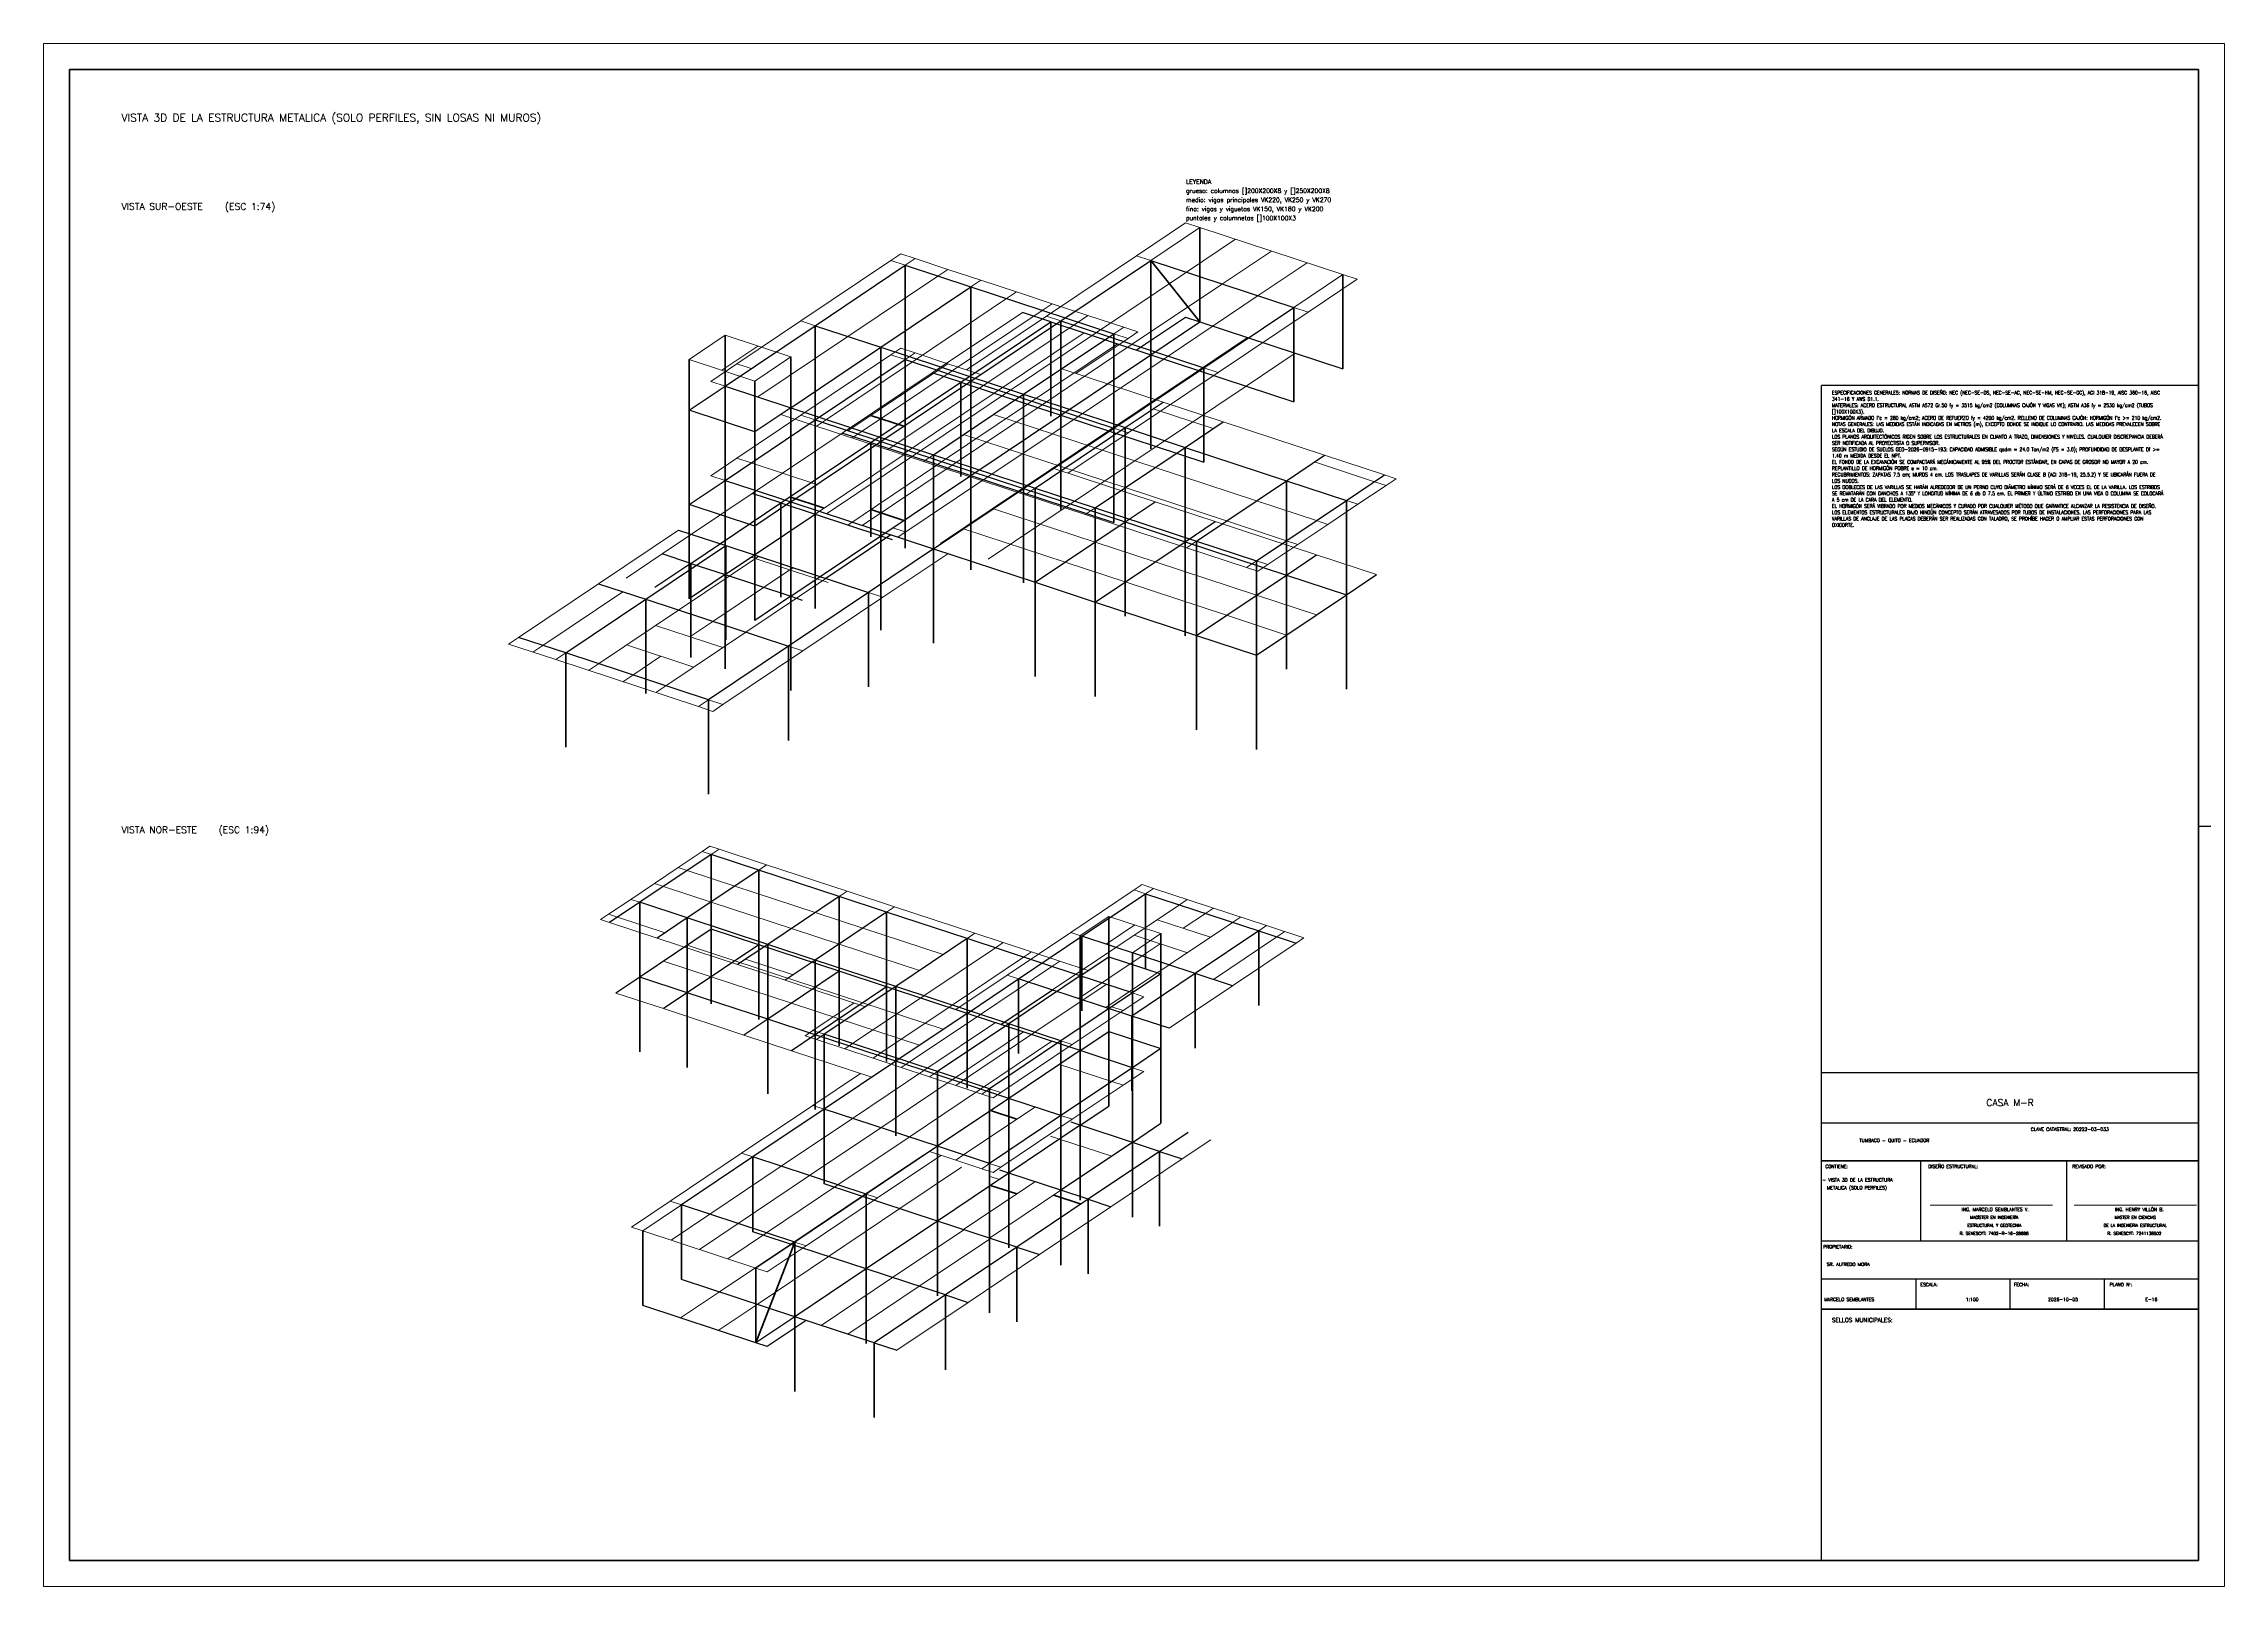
# Model space of a CAD drawing. Header units: metres. Extents: x 0 to 84, y 0 to 59.4.
import ezdxf
from ezdxf.enums import TextEntityAlignment as Align

# ---------------------------------------------------------------- set-up
doc = ezdxf.new("R2010")
doc.units = ezdxf.units.M
for name, color, linetype, lineweight in [('05-EST-TEXTO', 7, 'Continuous', 13), ('_DATEC', 7, 'Continuous', 13), ('BORDER_LIMITS', 7, 'Continuous', 18), ('DRAWING_BORDER', 7, 'Continuous', 50), ('E_ARMADO', 7, 'Continuous', 35), ('E_ARMADO_FINO', 7, 'Continuous', 18), ('E_COLUMNAS', 7, 'Continuous', 35), ('E_TEXTO', 7, 'Continuous', 13), ('E_TITULO', 7, 'Continuous', 25), ('E_VIGAS_ACERO', 7, 'Continuous', 25), ('FORMATO', 7, 'Continuous', 25)]:
    doc.layers.add(name, color=color, linetype=linetype, lineweight=lineweight)
doc.styles.add('KUBIEC', font='romans.shx')

msp = doc.modelspace()

# ---------------------------------------------------------------- linework, layer by layer
at = {"layer": '_DATEC'}
for p, q in [((72.668, 14.671), (77.383, 14.671)), ((78.214, 14.671), (82.93, 14.671))]:
    msp.add_line(p, q, dxfattribs=at)
at = {"layer": 'BORDER_LIMITS'}
msp.add_lwpolyline([(0, 0), (84, 0), (84, 59.4), (0, 59.4)], close=True, dxfattribs=at)
at = {"layer": 'DRAWING_BORDER'}
msp.add_lwpolyline([(1, 1), (83, 1), (83, 58.4), (1, 58.4)], close=True, dxfattribs=at)
at = {"layer": 'E_ARMADO'}
for p, q in [((44.539, 48.689), (44.539, 52.319)), ((42.651, 51.053), (44.539, 48.689)), ((50.043, 46.88), (50.043, 50.51)), ((33.134, 44.672), (31.868, 45.088)), ((28.742, 41.946), (30.063, 41.512)), ((33.134, 41.042), (31.868, 41.458)), ((36.479, 18.316), (37.482, 17.986)), ((36.479, 15.438), (37.482, 15.109)), ((39.96, 14.721), (38.913, 15.066)), ((23.078, 10.811), (23.078, 13.688)), ((28.936, 13.258), (27.439, 9.377)), ((27.439, 9.377), (27.439, 12.255))]:
    msp.add_line(p, q, dxfattribs=at)
at = {"layer": 'E_ARMADO_FINO'}
for p, q in [((42.101, 51.234), (43.989, 52.5)), ((42.651, 51.053), (44.539, 52.319)), ((43.989, 52.5), (44.539, 52.319)), ((44.539, 52.319), (50.043, 50.51)), ((32.634, 51.046), (33.019, 51.304)), ((33.019, 51.304), (33.569, 51.123)), ((44.027, 50.601), (45.915, 51.867)), ((45.403, 50.149), (47.291, 51.415)), ((29.166, 48.721), (32.634, 51.046)), ((30.982, 48.124), (34.45, 50.449)), ((33.184, 50.865), (32.634, 51.046)), ((33.184, 50.865), (33.569, 51.123)), ((33.569, 51.123), (34.835, 50.707)), ((34.45, 50.449), (34.835, 50.707)), ((34.835, 50.707), (36.101, 50.291)), ((38.633, 48.909), (42.101, 51.234)), ((40.559, 48.276), (44.027, 50.601)), ((42.651, 51.053), (42.101, 51.234)), ((46.779, 49.696), (48.667, 50.962)), ((50.043, 50.51), (48.154, 49.244)), ((50.043, 50.51), (50.593, 50.329)), ((33.623, 47.255), (37.091, 49.581)), ((35.715, 50.033), (36.101, 50.291)), ((36.101, 50.291), (37.476, 49.839)), ((37.091, 49.581), (37.476, 49.839)), ((37.476, 49.839), (38.852, 49.387)), ((41.935, 47.823), (45.403, 50.149)), ((43.311, 47.371), (46.779, 49.696)), ((48.705, 49.063), (50.593, 50.329)), ((26.699, 47.067), (29.166, 48.721)), ((29.716, 48.54), (29.166, 48.721)), ((34.231, 46.726), (37.699, 49.051)), ((34.999, 46.803), (38.467, 49.128)), ((38.633, 48.909), (35.55, 46.842)), ((38.467, 49.128), (38.852, 49.387)), ((39.183, 48.728), (38.633, 48.909)), ((38.852, 49.387), (40.228, 48.935)), ((39.843, 48.676), (40.228, 48.935)), ((40.228, 48.935), (41.604, 48.482)), ((45.237, 46.738), (48.705, 49.063)), ((48.705, 49.063), (48.154, 49.244)), ((24.861, 47.242), (26.248, 48.172)), ((26.248, 48.172), (28.779, 47.34)), ((27.514, 45.799), (30.982, 48.124)), ((36.375, 46.351), (39.843, 48.676)), ((36.615, 45.942), (40.083, 48.267)), ((37.091, 45.95), (40.559, 48.276)), ((39.765, 46.7), (41.769, 48.043)), ((41.218, 48.224), (41.604, 48.482)), ((41.218, 48.224), (41.769, 48.043)), ((41.604, 48.482), (42.154, 48.301)), ((41.769, 48.043), (42.154, 48.301)), ((44.486, 46.82), (46.374, 48.086)), ((27.392, 46.41), (24.861, 47.242)), ((25.698, 46.396), (26.699, 47.067)), ((27.514, 47.756), (26.126, 46.826)), ((27.25, 46.886), (26.699, 47.067)), ((28.779, 47.34), (27.392, 46.41)), ((29.166, 45.091), (32.634, 47.416)), ((30.155, 44.93), (33.623, 47.255)), ((32.634, 47.416), (33.019, 47.674)), ((33.184, 47.235), (32.634, 47.416)), ((33.019, 47.674), (33.569, 47.493)), ((33.184, 47.235), (33.569, 47.493)), ((33.569, 47.493), (34.835, 47.077)), ((34.45, 46.819), (34.835, 47.077)), ((34.835, 47.077), (36.101, 46.661)), ((37.899, 45.52), (41.367, 47.845)), ((38.467, 45.498), (41.935, 47.823)), ((39.843, 45.046), (43.311, 47.371)), ((46.32, 46.217), (48.208, 47.483)), ((26.248, 46.215), (25.698, 46.396)), ((30.762, 44.401), (34.231, 46.726)), ((30.982, 44.494), (34.45, 46.819)), ((31.531, 44.478), (34.999, 46.803)), ((32.907, 44.026), (36.375, 46.351)), ((39.215, 46.88), (43.122, 45.596)), ((41.018, 44.495), (44.486, 46.82)), ((45.237, 46.738), (41.769, 44.413)), ((42.852, 43.892), (46.32, 46.217)), ((45.237, 46.738), (44.686, 46.919)), ((33.147, 43.617), (36.615, 45.942)), ((33.623, 43.625), (37.091, 45.95)), ((34.431, 43.195), (37.899, 45.52)), ((34.999, 43.173), (38.467, 45.498)), ((43.122, 45.596), (45.433, 44.836)), ((26.699, 43.437), (29.166, 45.091)), ((28.394, 45.124), (33.897, 43.315)), ((29.716, 44.91), (29.166, 45.091)), ((30.155, 44.93), (29.77, 44.672)), ((36.375, 42.721), (39.843, 45.046)), ((40.502, 43.839), (36.594, 45.124)), ((41.769, 44.413), (41.218, 44.594)), ((42.737, 45.338), (45.048, 44.578)), ((45.433, 44.836), (49.341, 43.552)), ((27.294, 42.075), (30.762, 44.401)), ((31.531, 44.478), (31.146, 44.22)), ((32.907, 44.026), (32.521, 43.767)), ((39.346, 43.064), (35.438, 44.349)), ((37.55, 42.169), (41.018, 44.495)), ((39.384, 41.566), (42.852, 43.892)), ((41.769, 44.413), (39.457, 42.863)), ((42.813, 43.079), (40.502, 43.839)), ((25.698, 42.765), (26.699, 43.437)), ((27.25, 43.256), (26.699, 43.437)), ((27.25, 43.256), (29.781, 42.424)), ((29.716, 41.279), (33.184, 43.605)), ((30.155, 41.3), (33.623, 43.625)), ((30.982, 40.863), (34.45, 43.189)), ((31.531, 40.848), (34.999, 43.173)), ((34.282, 43.573), (33.897, 43.315)), ((33.897, 43.315), (37.804, 42.031)), ((38.906, 43.044), (42.814, 41.759)), ((41.657, 42.304), (39.346, 43.064)), ((46.72, 41.795), (42.813, 43.079)), ((48.955, 43.293), (51.267, 42.534)), ((49.341, 43.552), (51.652, 42.792)), ((23.826, 39.75), (27.294, 42.075)), ((26.248, 42.584), (25.698, 42.765)), ((32.907, 40.396), (36.375, 42.721)), ((34.544, 40.154), (37.55, 42.169)), ((38.19, 42.289), (37.804, 42.031)), ((37.804, 42.031), (40.116, 41.271)), ((45.564, 41.02), (41.657, 42.304)), ((50.628, 41.666), (51.707, 42.389)), ((51.267, 42.534), (51.707, 42.389)), ((51.652, 42.792), (52.092, 42.647)), ((51.707, 42.389), (52.092, 42.647)), ((36.378, 39.551), (39.384, 41.566)), ((40.502, 40.209), (36.594, 41.493)), ((40.501, 41.529), (40.116, 41.271)), ((40.116, 41.271), (44.023, 39.986)), ((42.814, 41.759), (45.125, 40.999)), ((49.032, 41.035), (46.72, 41.795)), ((49.472, 40.89), (50.628, 41.666)), ((50.188, 41.81), (50.628, 41.666)), ((21.376, 38.603), (24.459, 40.67)), ((33.15, 40.613), (32.71, 40.757)), ((39.346, 39.434), (35.438, 40.718)), ((45.125, 40.999), (49.032, 39.715)), ((47.876, 40.26), (45.564, 41.02)), ((48.316, 40.115), (49.472, 40.89)), ((49.032, 41.035), (49.472, 40.89)), ((22.439, 38.82), (23.826, 39.75)), ((24.458, 37.59), (27.54, 39.657)), ((27.25, 39.626), (29.781, 38.794)), ((32.328, 38.083), (34.833, 39.762)), ((42.813, 39.449), (40.502, 40.209)), ((44.408, 40.245), (44.023, 39.986)), ((44.023, 39.986), (46.334, 39.227)), ((46.72, 39.485), (46.334, 39.227)), ((46.72, 39.485), (47.16, 39.34)), ((47.16, 39.34), (48.316, 40.115)), ((47.876, 40.26), (48.316, 40.115)), ((49.032, 39.715), (51.344, 38.955)), ((25.778, 37.156), (28.861, 39.223)), ((27.044, 36.74), (30.127, 38.807)), ((29.781, 38.794), (30.221, 38.649)), ((41.657, 38.674), (39.346, 39.434)), ((45.564, 37.39), (41.657, 38.674)), ((46.72, 38.165), (42.813, 39.449)), ((46.334, 39.227), (46.774, 39.082)), ((46.774, 39.082), (47.16, 39.34)), ((18.293, 36.536), (21.376, 38.603)), ((19.229, 36.229), (22.311, 38.296)), ((29.245, 36.016), (32.328, 38.083)), ((32.328, 38.083), (31.778, 38.264)), ((49.032, 37.405), (46.72, 38.165)), ((21.375, 35.523), (24.458, 37.59)), ((26.158, 36.146), (23.571, 36.996)), ((24.892, 36.562), (25.778, 37.156)), ((47.876, 36.63), (45.564, 37.39)), ((18.293, 36.536), (17.908, 36.278)), ((17.908, 36.278), (19.724, 35.681)), ((19.229, 36.229), (18.843, 35.97)), ((25.04, 35.396), (22.454, 36.247)), ((23.961, 34.673), (27.044, 36.74)), ((29.245, 36.016), (28.695, 36.197)), ((20.109, 35.939), (19.724, 35.681)), ((19.724, 35.681), (25.227, 33.872)), ((21.375, 35.523), (20.99, 35.265)), ((22.696, 35.089), (23.775, 35.812)), ((26.163, 33.949), (29.245, 36.016)), ((22.696, 35.089), (22.31, 34.831)), ((23.961, 34.673), (23.576, 34.415)), ((25.612, 34.13), (25.227, 33.872)), ((25.227, 33.872), (25.777, 33.691)), ((26.163, 33.949), (25.612, 34.13)), ((25.777, 33.691), (26.163, 33.949)), ((25.363, 28.295), (24.447, 27.681)), ((25.668, 28.5), (25.363, 28.295)), ((25.712, 28.181), (25.363, 28.295)), ((26.017, 28.385), (25.668, 28.5)), ((25.712, 28.181), (26.017, 28.385)), ((27.849, 27.783), (26.017, 28.385)), ((27.543, 27.578), (27.849, 27.783)), ((30.946, 26.765), (27.849, 27.783)), ((23.53, 27.067), (22.614, 26.452)), ((24.447, 27.681), (23.53, 27.067)), ((23.879, 26.952), (23.53, 27.067)), ((23.879, 26.952), (25.711, 26.35)), ((24.795, 27.566), (24.447, 27.681)), ((24.795, 27.566), (26.627, 26.964)), ((26.627, 26.964), (29.724, 25.946)), ((42.309, 27.018), (42.004, 26.814)), ((42.746, 26.875), (42.309, 27.018)), ((22.614, 26.452), (21.759, 25.879)), ((22.963, 26.338), (22.614, 26.452)), ((25.711, 26.35), (28.808, 25.332)), ((30.64, 26.56), (30.946, 26.765)), ((32.777, 26.163), (30.946, 26.765)), ((32.472, 25.958), (32.777, 26.163)), ((35.874, 25.145), (32.777, 26.163)), ((42.004, 26.814), (39.561, 25.176)), ((43.749, 26.24), (41.305, 24.602)), ((42.004, 26.814), (42.44, 26.67)), ((42.44, 26.67), (42.746, 26.875)), ((47.107, 25.441), (42.746, 26.875)), ((43.749, 26.24), (44.054, 26.445)), ((44.752, 25.91), (45.057, 26.115)), ((21.759, 25.879), (21.454, 25.674)), ((21.803, 25.56), (21.454, 25.674)), ((22.108, 25.764), (21.759, 25.879)), ((23.634, 24.957), (21.803, 25.56)), ((23.94, 25.162), (22.108, 25.764)), ((28.808, 25.332), (30.64, 24.73)), ((29.724, 25.946), (31.556, 25.344)), ((31.556, 25.344), (34.653, 24.326)), ((39.93, 25.058), (41.03, 25.795)), ((40.933, 24.728), (42.033, 25.465)), ((41.03, 25.795), (43.036, 25.136)), ((42.894, 25.667), (44.943, 24.993)), ((45.799, 25.566), (43.355, 23.928)), ((44.752, 25.91), (43.897, 25.337)), ((45.799, 25.566), (46.104, 25.771)), ((46.802, 25.236), (47.107, 25.441)), ((48.546, 24.968), (47.107, 25.441)), ((47.5, 25.007), (47.805, 25.212)), ((26.731, 23.939), (23.634, 24.957)), ((24.795, 24.689), (26.627, 24.087)), ((30.64, 24.73), (33.736, 23.712)), ((36.659, 24.582), (33.91, 22.739)), ((35.569, 24.94), (35.874, 25.145)), ((40.236, 23.711), (35.874, 25.145)), ((36.659, 24.582), (36.964, 24.787)), ((39.561, 25.176), (37.118, 23.537)), ((37.749, 24.223), (38.055, 24.428)), ((41.305, 24.602), (38.862, 22.964)), ((39.561, 25.176), (39.997, 25.032)), ((41.937, 24.398), (39.93, 25.058)), ((43.036, 25.136), (41.937, 24.398)), ((42.008, 25.073), (44.058, 24.399)), ((43.011, 24.743), (42.309, 24.272)), ((47.5, 25.007), (45.056, 23.369)), ((48.241, 24.763), (45.798, 23.125)), ((48.241, 24.763), (48.546, 24.968)), ((23.879, 24.075), (25.711, 23.473)), ((26.627, 24.087), (29.724, 23.069)), ((28.563, 23.337), (26.731, 23.939)), ((28.868, 23.542), (27.036, 24.144)), ((37.749, 24.223), (35.001, 22.381)), ((37.118, 23.537), (35.133, 22.206)), ((38.84, 23.865), (36.091, 22.022)), ((37.118, 23.537), (37.554, 23.394)), ((38.84, 23.865), (39.145, 24.07)), ((42.309, 24.272), (39.865, 22.634)), ((43.355, 23.928), (40.912, 22.29)), ((23.879, 22.244), (22.047, 22.846)), ((25.711, 23.473), (28.808, 22.455)), ((31.66, 22.319), (28.563, 23.337)), ((29.724, 23.069), (31.556, 22.467)), ((33.91, 22.739), (31.162, 20.896)), ((40.933, 23.177), (38.185, 21.334)), ((42.373, 22.704), (41.579, 22.171)), ((41.937, 22.847), (42.373, 22.704)), ((45.798, 23.125), (43.355, 21.487)), ((26.975, 21.226), (23.879, 22.244)), ((28.808, 22.455), (30.64, 21.852)), ((31.223, 22.463), (29.635, 21.398)), ((30.64, 21.852), (33.736, 20.835)), ((31.556, 22.467), (34.653, 21.449)), ((35.001, 22.381), (32.252, 20.538)), ((36.091, 22.022), (33.343, 20.179)), ((41.579, 22.171), (39.624, 20.861)), ((41.143, 22.315), (41.579, 22.171)), ((28.807, 20.624), (26.975, 21.226)), ((29.635, 21.398), (29.33, 21.193)), ((29.766, 21.05), (29.33, 21.193)), ((30.072, 21.255), (29.635, 21.398)), ((30.072, 21.255), (29.766, 21.05)), ((30.857, 20.691), (29.766, 21.05)), ((36.659, 21.705), (33.91, 19.862)), ((37.749, 21.346), (35.001, 19.503)), ((38.185, 21.334), (35.436, 19.491)), ((39.188, 21.004), (39.624, 20.861)), ((31.904, 19.606), (28.807, 20.624)), ((31.162, 20.896), (30.857, 20.691)), ((31.947, 20.333), (30.857, 20.691)), ((32.252, 20.538), (31.947, 20.333)), ((33.037, 19.974), (31.947, 20.333)), ((33.343, 20.179), (33.037, 19.974)), ((38.84, 20.988), (36.091, 19.145)), ((39.624, 20.861), (36.876, 19.018)), ((29.635, 18.521), (31.468, 19.749)), ((33.91, 19.862), (31.162, 18.019)), ((35.001, 19.503), (32.252, 17.661)), ((34.128, 19.616), (33.037, 19.974)), ((34.433, 19.821), (34.128, 19.616)), ((35.131, 19.286), (34.128, 19.616)), ((35.436, 19.491), (35.131, 19.286)), ((41.143, 19.437), (39.136, 20.097)), ((41.143, 19.437), (41.579, 19.294)), ((42.373, 19.826), (41.579, 19.294)), ((41.937, 19.97), (42.373, 19.826)), ((26.887, 16.678), (29.635, 18.521)), ((29.635, 18.521), (30.072, 18.377)), ((36.091, 19.145), (33.343, 17.302)), ((36.134, 18.956), (35.131, 19.286)), ((36.439, 19.161), (36.134, 18.956)), ((36.57, 18.813), (36.134, 18.956)), ((36.439, 19.161), (36.876, 19.018)), ((36.876, 19.018), (36.57, 18.813)), ((41.579, 19.294), (39.624, 17.984)), ((31.162, 18.019), (28.413, 16.176)), ((32.252, 17.661), (29.504, 15.818)), ((38.185, 18.457), (35.436, 16.614)), ((39.624, 17.984), (36.876, 16.141)), ((39.188, 18.127), (39.624, 17.984)), ((33.343, 17.302), (30.594, 15.459)), ((39.136, 17.22), (38.787, 17.335)), ((41.143, 16.56), (39.136, 17.22)), ((44.955, 17.199), (43.856, 16.462)), ((26.887, 16.678), (24.138, 14.835)), ((28.413, 16.176), (25.665, 14.333)), ((26.887, 16.678), (27.323, 16.535)), ((33.907, 16.619), (31.525, 15.022)), ((32.121, 14.957), (34.564, 16.595)), ((35.361, 16.142), (32.979, 14.544)), ((35.131, 16.409), (34.128, 16.739)), ((35.436, 16.614), (35.131, 16.409)), ((36.134, 16.079), (35.131, 16.409)), ((36.439, 16.284), (36.134, 16.079)), ((36.57, 15.936), (36.134, 16.079)), ((36.439, 16.284), (36.876, 16.141)), ((36.876, 16.141), (36.57, 15.936)), ((43.856, 16.462), (41.107, 14.619)), ((29.504, 15.818), (26.755, 13.975)), ((30.594, 15.459), (27.846, 13.616)), ((38.185, 15.58), (35.436, 13.737)), ((39.188, 15.25), (36.439, 13.407)), ((36.466, 15.778), (36.815, 15.664)), ((24.138, 14.835), (22.642, 13.832)), ((23.078, 13.688), (24.574, 14.692)), ((24.138, 14.835), (24.574, 14.692)), ((25.665, 14.333), (24.168, 13.33)), ((31.525, 15.022), (28.777, 13.179)), ((32.121, 14.957), (29.372, 13.115)), ((32.979, 14.544), (30.231, 12.702)), ((31.684, 15.101), (32.121, 14.957)), ((41.107, 14.619), (38.358, 12.776)), ((23.078, 13.688), (22.642, 13.832)), ((27.439, 12.255), (23.078, 13.688)), ((26.755, 13.975), (25.259, 12.971)), ((27.846, 13.616), (26.349, 12.613)), ((35.451, 13.732), (32.702, 11.889)), ((28.777, 13.179), (26.028, 11.337)), ((28.936, 13.258), (27.439, 12.255)), ((30.231, 12.702), (27.482, 10.859)), ((29.372, 13.115), (27.876, 12.111)), ((28.936, 13.258), (29.372, 13.115)), ((36.468, 13.397), (33.72, 11.555)), ((38.358, 12.776), (35.61, 10.933)), ((27.876, 12.111), (27.439, 12.255)), ((32.702, 11.889), (29.954, 10.046)), ((26.028, 11.337), (24.532, 10.333)), ((33.72, 11.555), (30.971, 9.712)), ((35.61, 10.933), (32.861, 9.09)), ((27.482, 10.859), (25.986, 9.855))]:
    msp.add_line(p, q, dxfattribs=at)
at = {"layer": 'E_COLUMNAS'}
for p, q in [((33.184, 47.235), (33.184, 50.865)), ((42.651, 47.423), (42.651, 51.053)), ((35.715, 46.403), (35.715, 50.033)), ((39.183, 45.098), (39.183, 48.728)), ((48.154, 45.614), (48.154, 49.244)), ((26.248, 46.215), (26.248, 48.172)), ((29.716, 44.91), (29.716, 48.54)), ((38.799, 45.059), (38.799, 48.689)), ((41.218, 44.594), (41.218, 48.224)), ((24.861, 45.285), (24.861, 47.242)), ((28.779, 45.383), (28.779, 47.34)), ((32.247, 44.078), (32.247, 47.708)), ((33.184, 43.605), (33.184, 47.235)), ((42.651, 43.793), (42.651, 47.423)), ((26.248, 42.584), (26.248, 46.215)), ((27.392, 44.452), (27.392, 46.41)), ((35.331, 42.734), (35.331, 46.364)), ((35.715, 42.772), (35.715, 46.403)), ((44.686, 43.289), (44.686, 46.919)), ((28.779, 41.752), (28.779, 45.383)), ((37.75, 42.268), (37.75, 45.899)), ((24.861, 41.654), (24.861, 45.285)), ((29.716, 41.279), (29.716, 44.91)), ((39.183, 41.467), (39.183, 45.098)), ((41.218, 40.963), (41.218, 44.594)), ((41.658, 40.984), (41.658, 44.614)), ((27.392, 40.822), (27.392, 44.452)), ((31.863, 40.409), (31.863, 44.039)), ((32.247, 40.447), (32.247, 44.078)), ((43.969, 40.224), (43.969, 43.854)), ((33.184, 39.974), (33.184, 43.605)), ((34.282, 39.943), (34.282, 43.573)), ((26.248, 38.954), (26.248, 42.584)), ((35.715, 39.142), (35.715, 42.772)), ((37.75, 38.638), (37.75, 42.268)), ((38.19, 38.659), (38.19, 42.289)), ((47.876, 38.94), (47.876, 42.57)), ((24.861, 38.024), (24.861, 41.654)), ((28.395, 38.083), (28.395, 41.714)), ((28.779, 38.122), (28.779, 41.752)), ((29.716, 37.649), (29.716, 41.279)), ((40.501, 37.899), (40.501, 41.529)), ((50.188, 38.18), (50.188, 41.81)), ((27.392, 37.192), (27.392, 40.822)), ((32.247, 36.817), (32.247, 40.447)), ((41.658, 37.354), (41.658, 40.984)), ((26.275, 36.443), (26.275, 40.073)), ((34.282, 36.313), (34.282, 39.943)), ((43.969, 36.594), (43.969, 40.224)), ((44.408, 36.615), (44.408, 40.245)), ((46.72, 35.855), (46.72, 39.485)), ((24.927, 35.758), (24.927, 39.388)), ((26.248, 35.324), (26.248, 38.954)), ((38.19, 35.029), (38.19, 38.659)), ((47.876, 35.31), (47.876, 38.94)), ((23.192, 34.376), (23.192, 38.006)), ((28.779, 34.492), (28.779, 38.122)), ((31.778, 34.634), (31.778, 38.264)), ((40.501, 34.269), (40.501, 37.899)), ((50.188, 34.55), (50.188, 38.18)), ((28.695, 32.567), (28.695, 36.197)), ((44.408, 32.984), (44.408, 36.615)), ((20.109, 32.309), (20.109, 35.939)), ((46.72, 32.225), (46.72, 35.855)), ((25.612, 30.5), (25.612, 34.13)), ((25.712, 25.303), (25.712, 28.181)), ((27.543, 24.701), (27.543, 27.578)), ((22.963, 23.461), (22.963, 26.338)), ((30.64, 23.683), (30.64, 26.56)), ((42.44, 23.793), (42.44, 26.67)), ((24.795, 22.858), (24.795, 25.736)), ((25.712, 22.426), (25.712, 25.303)), ((32.472, 23.081), (32.472, 25.958)), ((41.03, 24.244), (41.03, 25.795)), ((46.802, 22.359), (46.802, 25.236)), ((27.543, 21.824), (27.543, 24.701)), ((27.892, 21.84), (27.892, 24.718)), ((35.569, 22.063), (35.569, 24.94)), ((39.93, 23.506), (39.93, 25.058)), ((39.997, 22.155), (39.997, 25.032)), ((41.937, 22.847), (41.937, 24.398)), ((43.036, 23.584), (43.036, 25.136)), ((29.723, 21.238), (29.723, 24.115)), ((30.64, 20.806), (30.64, 23.683)), ((41.03, 21.366), (41.03, 24.244)), ((43.036, 20.707), (43.036, 23.584)), ((44.359, 20.721), (44.359, 23.598)), ((22.963, 20.583), (22.963, 23.461)), ((24.795, 19.981), (24.795, 22.858)), ((32.472, 20.204), (32.472, 23.081)), ((32.82, 20.22), (32.82, 23.097)), ((37.554, 20.517), (37.554, 23.394)), ((39.93, 20.629), (39.93, 23.506)), ((41.937, 19.97), (41.937, 22.847)), ((27.892, 18.963), (27.892, 21.84)), ((35.569, 19.186), (35.569, 22.063)), ((41.915, 19.083), (41.915, 21.96)), ((29.723, 18.361), (29.723, 21.238)), ((30.072, 18.377), (30.072, 21.255)), ((37.182, 18.786), (37.182, 21.664)), ((39.188, 18.127), (39.188, 21.004)), ((41.03, 18.489), (41.03, 21.366)), ((32.82, 17.343), (32.82, 20.22)), ((39.93, 17.752), (39.93, 20.629)), ((43.036, 17.83), (43.036, 20.707)), ((34.433, 16.944), (34.433, 19.821)), ((41.937, 17.093), (41.937, 19.97)), ((36.439, 16.284), (36.439, 19.161)), ((37.182, 15.909), (37.182, 18.786)), ((30.072, 15.5), (30.072, 18.377)), ((39.188, 15.25), (39.188, 18.127)), ((39.93, 14.875), (39.93, 17.752)), ((34.433, 14.066), (34.433, 16.944)), ((41.937, 14.216), (41.937, 17.093)), ((27.323, 13.657), (27.323, 16.535)), ((36.439, 13.407), (36.439, 16.284)), ((42.983, 13.871), (42.983, 16.749)), ((37.182, 13.032), (37.182, 15.909)), ((39.188, 12.373), (39.188, 15.25)), ((24.574, 11.815), (24.574, 14.692)), ((31.684, 12.224), (31.684, 15.101)), ((40.235, 12.029), (40.235, 14.906)), ((34.433, 11.189), (34.433, 14.066)), ((28.936, 10.381), (28.936, 13.258)), ((36.439, 10.53), (36.439, 13.407)), ((37.486, 10.186), (37.486, 13.063)), ((31.684, 9.346), (31.684, 12.224)), ((34.738, 8.343), (34.738, 11.22)), ((28.936, 7.504), (28.936, 10.381)), ((31.989, 6.5), (31.989, 9.377))]:
    msp.add_line(p, q, dxfattribs=at)
at = {"layer": 'E_VIGAS_ACERO'}
for p, q in [((29.716, 48.54), (33.184, 50.865)), ((33.184, 50.865), (35.715, 50.033)), ((39.183, 48.728), (42.651, 51.053)), ((42.651, 51.053), (48.154, 49.244)), ((32.247, 47.708), (35.715, 50.033)), ((35.715, 50.033), (41.218, 48.224)), ((35.715, 46.403), (39.183, 48.728)), ((38.799, 48.689), (37.699, 49.051)), ((39.183, 48.728), (44.686, 46.919)), ((42.101, 47.604), (43.989, 48.87)), ((43.989, 48.87), (44.539, 48.689)), ((44.686, 46.919), (48.154, 49.244)), ((26.248, 46.215), (29.716, 48.54)), ((29.716, 48.54), (32.247, 47.708)), ((35.331, 46.364), (38.799, 48.689)), ((37.75, 45.899), (41.218, 48.224)), ((38.799, 48.689), (42.651, 47.423)), ((42.651, 47.423), (44.539, 48.689)), ((44.539, 48.689), (50.043, 46.88)), ((28.779, 45.383), (32.247, 47.708)), ((29.716, 44.91), (33.184, 47.235)), ((32.247, 47.708), (37.75, 45.899)), ((33.184, 47.235), (35.715, 46.403)), ((39.183, 45.098), (42.651, 47.423)), ((42.651, 47.423), (48.154, 45.614)), ((24.861, 45.285), (26.248, 46.215)), ((26.248, 46.215), (28.779, 45.383)), ((31.863, 44.039), (35.331, 46.364)), ((32.247, 44.078), (35.715, 46.403)), ((35.331, 46.364), (34.231, 46.726)), ((35.331, 46.364), (39.183, 45.098)), ((35.715, 46.403), (41.218, 44.594)), ((41.218, 44.594), (44.686, 46.919)), ((28.779, 45.383), (27.392, 44.452)), ((28.779, 45.383), (34.282, 43.573)), ((34.282, 43.573), (37.75, 45.899)), ((37.75, 45.899), (41.658, 44.614)), ((41.658, 44.614), (43.122, 45.596)), ((27.392, 44.452), (24.861, 45.285)), ((26.248, 42.584), (29.716, 44.91)), ((29.716, 44.91), (32.247, 44.078)), ((35.715, 42.772), (39.183, 45.098)), ((37.75, 42.268), (41.218, 44.594)), ((38.19, 42.289), (41.658, 44.614)), ((39.183, 45.098), (44.686, 43.289)), ((41.658, 44.614), (43.969, 43.854)), ((43.969, 43.854), (45.433, 44.836)), ((28.395, 41.714), (31.863, 44.039)), ((28.779, 41.752), (32.247, 44.078)), ((31.863, 44.039), (30.762, 44.401)), ((31.863, 44.039), (33.184, 43.605)), ((32.247, 44.078), (37.75, 42.268)), ((40.501, 41.529), (43.969, 43.854)), ((43.969, 43.854), (47.876, 42.57)), ((33.184, 43.605), (35.715, 42.772)), ((34.282, 43.573), (38.19, 42.289)), ((47.876, 42.57), (49.341, 43.552)), ((24.861, 41.654), (26.248, 42.584)), ((26.248, 42.584), (28.779, 41.752)), ((28.395, 41.714), (27.294, 42.075)), ((32.247, 40.447), (35.715, 42.772)), ((34.282, 39.943), (37.75, 42.268)), ((35.715, 42.772), (41.218, 40.963)), ((37.75, 42.268), (41.658, 40.984)), ((38.19, 42.289), (40.501, 41.529)), ((44.408, 40.245), (47.876, 42.57)), ((47.876, 42.57), (50.188, 41.81)), ((50.188, 41.81), (51.652, 42.792)), ((27.392, 40.822), (24.861, 41.654)), ((24.927, 39.388), (28.395, 41.714)), ((26.248, 38.954), (29.716, 41.279)), ((28.779, 41.752), (27.392, 40.822)), ((28.395, 41.714), (29.716, 41.279)), ((28.779, 41.752), (34.282, 39.943)), ((29.716, 41.279), (32.247, 40.447)), ((40.501, 41.529), (44.408, 40.245)), ((41.658, 40.984), (42.814, 41.759)), ((46.72, 39.485), (50.188, 41.81)), ((24.459, 40.67), (26.275, 40.073)), ((28.779, 38.122), (32.247, 40.447)), ((32.632, 40.486), (30.127, 38.807)), ((32.247, 40.447), (32.688, 40.303)), ((38.19, 38.659), (41.658, 40.984)), ((41.658, 40.984), (43.969, 40.224)), ((43.969, 40.224), (45.125, 40.999)), ((23.192, 38.006), (26.275, 40.073)), ((24.927, 39.388), (23.826, 39.75)), ((26.275, 40.073), (31.778, 38.264)), ((34.282, 39.943), (31.778, 38.264)), ((34.282, 39.943), (38.19, 38.659)), ((40.501, 37.899), (43.969, 40.224)), ((43.969, 40.224), (47.876, 38.94)), ((44.408, 40.245), (46.72, 39.485)), ((47.876, 38.94), (49.032, 39.715)), ((24.927, 39.388), (23.54, 38.458)), ((26.248, 38.954), (24.861, 38.024)), ((24.927, 39.388), (26.248, 38.954)), ((26.248, 38.954), (28.779, 38.122)), ((38.19, 38.659), (40.501, 37.899)), ((44.408, 36.615), (47.876, 38.94)), ((47.876, 38.94), (50.188, 38.18)), ((50.188, 38.18), (51.344, 38.955)), ((20.109, 35.939), (23.192, 38.006)), ((21.376, 38.603), (23.192, 38.006)), ((23.192, 38.006), (28.695, 36.197)), ((28.779, 38.122), (27.392, 37.192)), ((31.778, 38.264), (28.695, 36.197)), ((28.779, 38.122), (29.22, 37.977)), ((40.501, 37.899), (44.408, 36.615)), ((46.72, 35.855), (50.188, 38.18)), ((20.109, 35.939), (18.293, 36.536)), ((28.695, 36.197), (25.612, 34.13)), ((44.408, 36.615), (46.72, 35.855)), ((25.612, 34.13), (20.109, 35.939)), ((25.712, 28.181), (22.963, 26.338)), ((27.543, 27.578), (25.712, 28.181)), ((27.543, 27.578), (24.795, 25.736)), ((30.64, 26.56), (27.543, 27.578)), ((22.963, 26.338), (21.803, 25.56)), ((24.795, 25.736), (22.963, 26.338)), ((30.64, 26.56), (27.892, 24.718)), ((32.472, 25.958), (30.64, 26.56)), ((39.997, 25.032), (42.44, 26.67)), ((42.44, 26.67), (46.802, 25.236)), ((25.712, 25.303), (22.963, 23.461)), ((24.795, 25.736), (23.634, 24.957)), ((27.892, 24.718), (24.795, 25.736)), ((27.543, 24.701), (25.712, 25.303)), ((32.472, 25.958), (29.723, 24.115)), ((35.569, 24.94), (32.472, 25.958)), ((46.802, 25.236), (44.359, 23.598)), ((46.802, 25.236), (48.241, 24.763)), ((27.543, 24.701), (24.795, 22.858)), ((27.892, 24.718), (26.731, 23.939)), ((30.64, 23.683), (27.543, 24.701)), ((29.723, 24.115), (27.892, 24.718)), ((35.569, 24.94), (32.82, 23.097)), ((39.93, 23.506), (35.569, 24.94)), ((37.554, 23.394), (39.997, 25.032)), ((44.359, 23.598), (39.997, 25.032)), ((30.64, 23.683), (27.892, 21.84)), ((29.723, 24.115), (28.563, 23.337)), ((32.82, 23.097), (29.723, 24.115)), ((32.472, 23.081), (30.64, 23.683)), ((39.93, 23.506), (41.03, 24.244)), ((41.03, 24.244), (43.036, 23.584)), ((44.359, 23.598), (41.915, 21.96)), ((43.036, 23.584), (41.937, 22.847)), ((45.798, 23.125), (44.359, 23.598)), ((22.963, 23.461), (22.047, 22.846)), ((24.795, 22.858), (22.963, 23.461)), ((24.795, 22.858), (23.879, 22.244)), ((27.892, 21.84), (24.795, 22.858)), ((32.472, 23.081), (29.723, 21.238)), ((32.82, 23.097), (30.072, 21.255)), ((35.569, 22.063), (32.472, 23.081)), ((37.182, 21.664), (32.82, 23.097)), ((35.569, 22.063), (37.554, 23.394)), ((36.877, 21.633), (38.862, 22.964)), ((39.93, 23.506), (37.182, 21.664)), ((41.915, 21.96), (37.554, 23.394)), ((41.937, 22.847), (39.188, 21.004)), ((41.937, 22.847), (39.93, 23.506)), ((27.892, 21.84), (26.975, 21.226)), ((29.723, 21.238), (27.892, 21.84)), ((35.569, 22.063), (32.82, 20.22)), ((39.93, 20.629), (35.569, 22.063)), ((43.355, 21.487), (41.915, 21.96)), ((29.723, 21.238), (28.807, 20.624)), ((32.82, 20.22), (29.723, 21.238)), ((34.433, 19.821), (30.072, 21.255)), ((37.182, 21.664), (34.433, 19.821)), ((39.188, 21.004), (36.439, 19.161)), ((39.188, 21.004), (37.182, 21.664)), ((39.93, 20.629), (41.03, 21.366)), ((41.03, 21.366), (43.036, 20.707)), ((32.82, 20.22), (30.072, 18.377)), ((37.182, 18.786), (32.82, 20.22)), ((39.93, 20.629), (37.182, 18.786)), ((41.937, 19.97), (39.93, 20.629)), ((43.036, 20.707), (41.937, 19.97)), ((36.439, 19.161), (34.433, 19.821)), ((41.937, 19.97), (39.188, 18.127)), ((37.182, 18.786), (34.433, 16.944)), ((39.188, 18.127), (37.182, 18.786)), ((39.93, 17.752), (41.03, 18.489)), ((30.072, 18.377), (27.323, 16.535)), ((34.433, 16.944), (30.072, 18.377)), ((39.188, 18.127), (36.439, 16.284)), ((39.93, 17.752), (37.182, 15.909)), ((39.93, 17.752), (39.581, 17.867)), ((41.937, 17.093), (39.93, 17.752)), ((41.937, 17.093), (43.036, 17.83)), ((34.433, 16.944), (31.684, 15.101)), ((36.439, 16.284), (34.433, 16.944)), ((41.937, 17.093), (39.188, 15.25)), ((42.983, 16.749), (41.937, 17.093)), ((42.983, 16.749), (44.083, 17.486)), ((27.323, 16.535), (24.574, 14.692)), ((31.684, 15.101), (27.323, 16.535)), ((37.182, 15.909), (36.833, 16.024)), ((42.983, 16.749), (40.235, 14.906)), ((42.983, 16.749), (43.856, 16.462)), ((34.433, 14.066), (30.072, 15.5)), ((37.182, 15.909), (34.433, 14.066)), ((39.188, 15.25), (37.182, 15.909)), ((40.235, 14.906), (39.188, 15.25)), ((28.936, 13.258), (24.574, 14.692)), ((31.684, 15.101), (28.936, 13.258)), ((40.235, 14.906), (37.486, 13.063)), ((40.235, 14.906), (41.107, 14.619)), ((31.684, 12.224), (27.323, 13.657)), ((34.433, 14.066), (31.684, 12.224)), ((36.439, 13.407), (34.433, 14.066)), ((37.486, 13.063), (34.738, 11.22)), ((37.486, 13.063), (36.439, 13.407)), ((37.486, 13.063), (38.358, 12.776)), ((28.936, 10.381), (24.574, 11.815)), ((31.684, 12.224), (28.936, 10.381)), ((34.738, 11.22), (31.684, 12.224)), ((34.738, 11.22), (31.989, 9.377)), ((34.738, 11.22), (35.61, 10.933)), ((27.439, 9.377), (23.078, 10.811)), ((28.936, 10.381), (27.439, 9.377)), ((29.372, 10.237), (27.876, 9.234)), ((31.989, 9.377), (28.936, 10.381)), ((27.876, 9.234), (27.439, 9.377)), ((31.989, 9.377), (32.861, 9.09))]:
    msp.add_line(p, q, dxfattribs=at)
at = {"layer": 'FORMATO'}
for p, q in [((68.484, 1), (68.484, 46.232)), ((83, 46.232), (68.484, 46.232)), ((83.484, 29.258), (83.004, 29.258)), ((83, 19.774), (68.484, 19.774)), ((83, 17.839), (68.484, 17.839)), ((68.484, 16.387), (83, 16.387)), ((83, 16.387), (68.484, 16.387)), ((72.307, 13.29), (72.307, 16.387)), ((77.931, 13.29), (77.931, 16.387)), ((83, 13.29), (68.484, 13.29)), ((68.484, 11.839), (83, 11.839)), ((72.113, 11.839), (72.113, 10.677)), ((75.742, 11.839), (75.742, 10.677)), ((79.371, 11.839), (79.371, 10.677)), ((83, 10.677), (68.484, 10.677)), ((68.484, 10.677), (83, 10.677))]:
    msp.add_line(p, q, dxfattribs=at)
msp.add_lwpolyline([(83, 19.774), (83, 1), (68.484, 1)], dxfattribs=at)

# ---------------------------------------------------------------- texts
at = {"layer": '05-EST-TEXTO', "style": 'KUBIEC', "width": 0.85}
for s, p in [('341-16 Y AWS D1.1.', (68.884, 45.605)), ('ESPECIFICACIONES GENERALES: NORMAS DE DISEÑO: NEC (NEC-SE-DS, NEC-SE-AC, NEC-SE-HM, NEC-SE-GC), ACI 318-19, AISC 360-16, AISC', (68.884, 45.848)), ('MATERIALES: ACERO ESTRUCTURAL ASTM A572 Gr.50 fy = 3515 kg/cm2 (COLUMNAS CAJÓN Y VIGAS VK); ASTM A36 fy = 2530 kg/cm2 (TUBOS', (68.884, 45.363)), ('[]100X100X3).', (68.884, 45.12)), ("HORMIGÓN ARMADO f'c = 280 kg/cm2; ACERO DE REFUERZO fy = 4200 kg/cm2. RELLENO DE COLUMNAS CAJÓN: HORMIGÓN f'c >= 210 kg/cm2.", (68.884, 44.878)), ('NOTAS GENERALES: LAS MEDIDAS ESTÁN INDICADAS EN METROS (m), EXCEPTO DONDE SE INDIQUE LO CONTRARIO. LAS MEDIDAS PREVALECEN SOBRE', (68.884, 44.636)), ('LA ESCALA DEL DIBUJO.', (68.884, 44.393)), ('SER NOTIFICADA AL PROYECTISTA O SUPERVISOR.', (68.884, 43.908)), ('SEGÚN ESTUDIO DE SUELOS GEO-2026-0915-193: CAPACIDAD ADMISIBLE qadm = 24.0 Ton/m2 (FS = 3.0); PROFUNDIDAD DE DESPLANTE Df >=', (68.884, 43.665)), ('LOS PLANOS ARQUITECTÓNICOS RIGEN SOBRE LOS ESTRUCTURALES EN CUANTO A TRAZO, DIMENSIONES Y NIVELES. CUALQUIER DISCREPANCIA DEBERÁ', (68.884, 44.151)), ('EL FONDO DE LA EXCAVACIÓN SE COMPACTARÁ MECÁNICAMENTE AL 95% DEL PROCTOR ESTÁNDAR, EN CAPAS DE GROSOR NO MAYOR A 20 cm.', (68.884, 43.181)), ('REPLANTILLO DE HORMIGÓN POBRE e = 10 cm.', (68.884, 42.938)), ('RECUBRIMIENTOS: ZAPATAS 7.5 cm; MUROS 4 cm. LOS TRASLAPES DE VARILLAS SERÁN CLASE B (ACI 318-19, 25.5.2) Y SE UBICARÁN FUERA DE', (68.884, 42.696)), ('1.40 m MEDIDA DESDE EL NPT.', (68.884, 43.423)), ('SE REMATARÁN CON GANCHOS A 135° Y LONGITUD MÍNIMA DE 6 db O 7.5 cm. EL PRIMER Y ÚLTIMO ESTRIBO EN UNA VIGA O COLUMNA SE COLOCARÁ', (68.884, 41.968)), ('LOS NUDOS.', (68.884, 42.453)), ('LOS DOBLECES DE LAS VARILLAS SE HARÁN ALREDEDOR DE UN PERNO CUYO DIÁMETRO MÍNIMO SERÁ DE 6 VECES EL DE LA VARILLA. LOS ESTRIBOS', (68.884, 42.211)), ('A 5 cm DE LA CARA DEL ELEMENTO.', (68.884, 41.725)), ('VARILLAS DE ANCLAJE DE LAS PLACAS DEBERÁN SER REALIZADAS CON TALADRO, SE PROHÍBE HACER O AMPLIAR ESTAS PERFORACIONES CON', (68.884, 40.998)), ('EL HORMIGÓN SERÁ VIBRADO POR MEDIOS MECÁNICOS Y CURADO POR CUALQUIER MÉTODO QUE GARANTICE ALCANZAR LA RESISTENCIA DE DISEÑO.', (68.884, 41.483)), ('LOS ELEMENTOS ESTRUCTURALES BAJO NINGÚN CONCEPTO SERÁN ATRAVESADOS POR TUBOS DE INSTALACIONES. LAS PERFORACIONES PARA LAS', (68.884, 41.24)), ('OXICORTE.', (68.884, 40.755))]:
    msp.add_text(s, height=0.14, dxfattribs=at).set_placement(p, align=Align.BOTTOM_LEFT)
at = {"layer": '_DATEC', "style": 'KUBIEC'}
for s, height, p in [('CASA M-R', 0.26, (75.744, 18.418)), ('ING. MARCELO SEMBLANTES V.', 0.127, (75.177, 14.411)), ('MAGÍSTER EN INGENIERÍA', 0.113, (75.133, 14.114)), ('ING. HENRY VILLÓN B.', 0.127, (80.723, 14.411)), ('R. SENESCYT: 7402-R-16-28686', 0.113, (75.131, 13.498)), ('ESTRUCTURAL Y GEOTECNIA', 0.113, (75.133, 13.807)), ('DE LA INGENIERIA ESTRUCTURAL', 0.113, (80.564, 13.807)), ('R. SENESCYT: 7241138502', 0.113, (80.532, 13.498)), ('MASTER EN CIENCIAS', 0.113, (80.564, 14.114)), ('1:100', 0.127, (74.284, 10.948)), ('2026-10-05', 0.127, (77.784, 10.948)), ('E-16', 0.127, (81.184, 10.948))]:
    msp.add_text(s, height=height, dxfattribs=at).set_placement(p, align=Align.BOTTOM_CENTER)
for s, height, p in [('CLAVE CATASTRAL: 20222-03-033', 0.127, (76.544, 17.498)), ('TUMBACO - QUITO - ECUADOR', 0.127, (69.944, 17.068)), ('CONTIENE:', 0.127, (68.629, 16.068)), ('DISEÑO ESTRUCTURAL:', 0.127, (72.597, 16.068)), ('REVISADO POR:', 0.127, (78.143, 16.068)), ('- VISTA 3D DE LA ESTRUCTURA', 0.127, (68.514, 15.548)), ('  METALICA (SOLO PERFILES)', 0.127, (68.514, 15.248)), ('PROPIETARIO:', 0.127, (68.547, 12.973)), ('SR. ALFREDO MORA', 0.127, (68.684, 12.298)), ('MARCELO SEMBLANTES', 0.127, (68.585, 10.945)), ('ESCALA:', 0.127, (72.287, 11.519)), ('FECHA:', 0.127, (75.888, 11.519)), ('PLANO Nº:', 0.127, (79.585, 11.519)), ('SELLOS MUNICIPALES:', 0.16, (68.884, 10.125))]:
    msp.add_text(s, height=height, dxfattribs=at).set_placement(p, align=Align.BOTTOM_LEFT)
at = {"layer": 'E_TEXTO', "style": 'KUBIEC'}
for s, p in [('grueso: columnas []200X200X8 y []250X200X8', (44, 53.65)), ('LEYENDA', (44, 54)), ('fino: vigas y viguetas VK150, VK180 y VK200', (44, 52.95)), ('medio: vigas principales VK220, VK250 y VK270', (44, 53.3)), ('puntales y columnetas []100X100X3', (44, 52.6))]:
    msp.add_text(s, height=0.17, dxfattribs=at).set_placement(p)
at = {"layer": 'E_TITULO', "style": 'KUBIEC'}
for s, height, p in [('VISTA 3D DE LA ESTRUCTURA METALICA (SOLO PERFILES, SIN LOSAS NI MUROS)', 0.3, (3, 56.4)), ('VISTA SUR-OESTE   (ESC 1:74)', 0.26, (3, 53)), ('VISTA NOR-ESTE   (ESC 1:94)', 0.26, (3, 29))]:
    msp.add_text(s, height=height, dxfattribs=at).set_placement(p)

doc.saveas('drawing.dxf')
